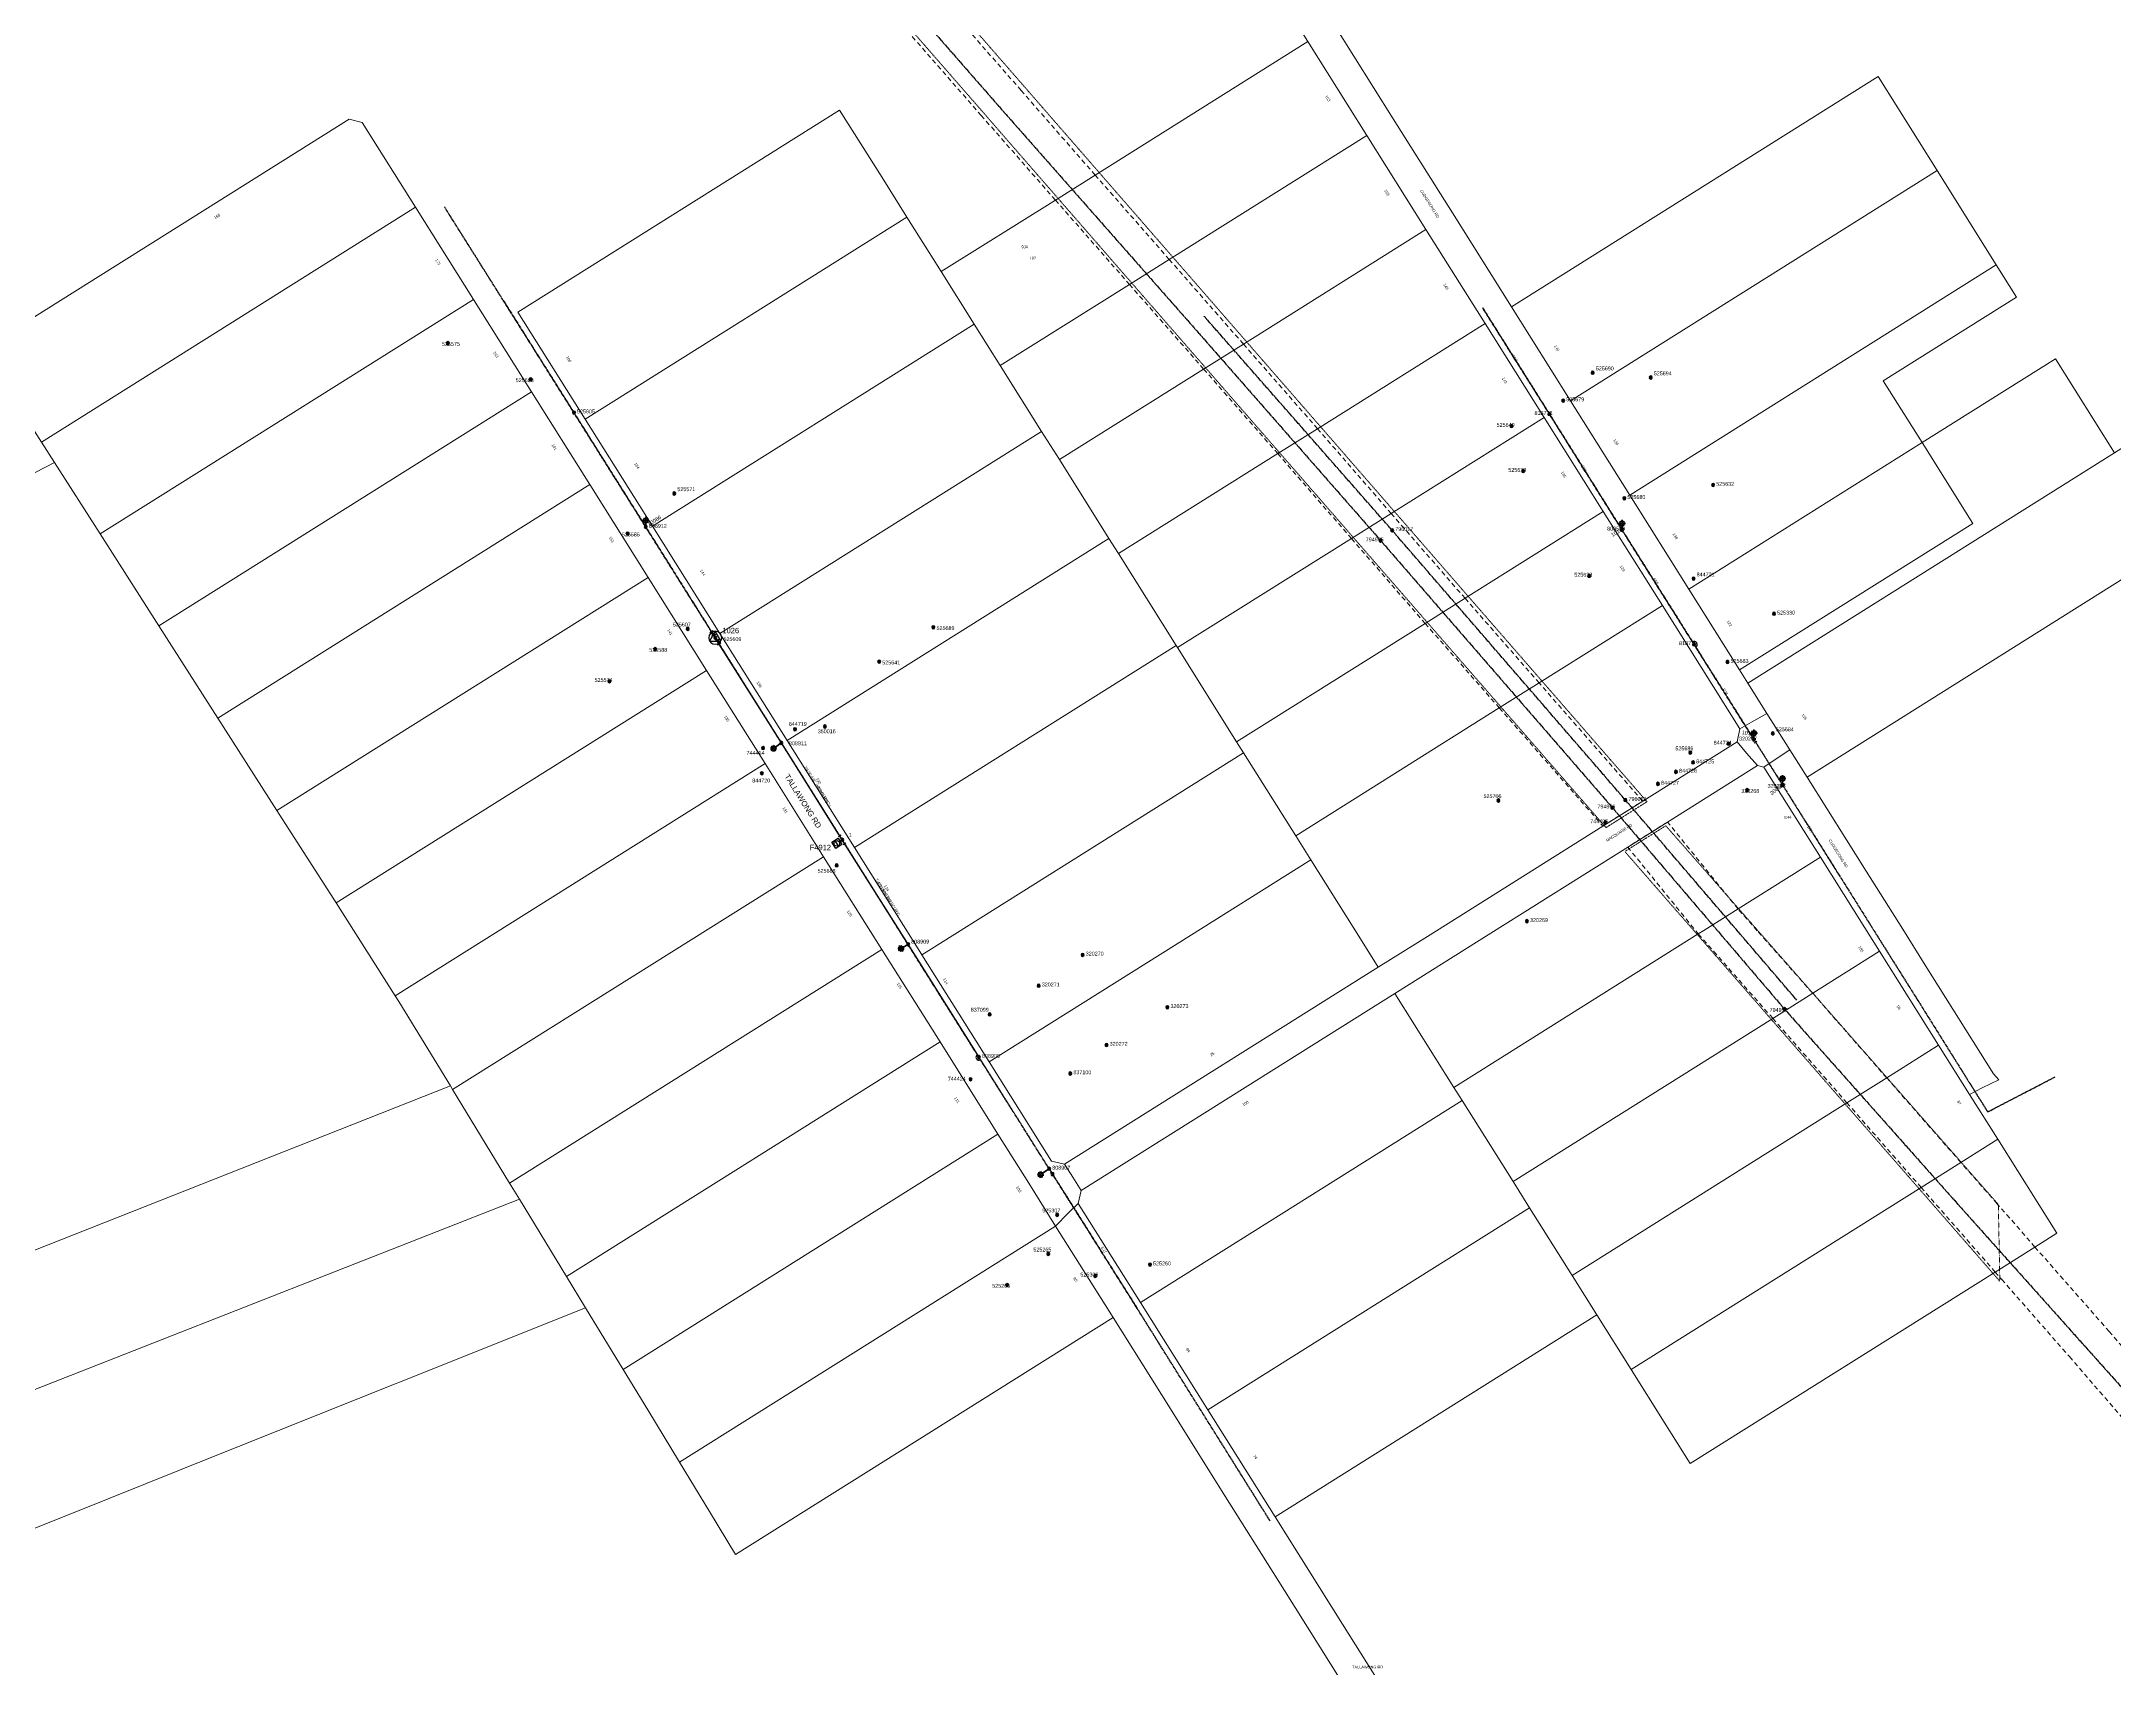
# Model space of a CAD drawing. Header units: metres. Extents: x 303862 to 306084, y 6269917 to 6272504.
# Drawn here: x 304455 to 305800, y 6270214 to 6271270 of the extents above; entities that cross this region are included whole.
import ezdxf
from ezdxf.enums import TextEntityAlignment as Align

# ---------------------------------------------------------------- set-up
doc = ezdxf.new("R2010")
doc.units = ezdxf.units.M
for name, pattern in [('Cable Exist OH', [1, 1, 0]), ('Dash', [5, 3, -2]), ('HIDDEN', [0.375, 0.25, -0.125]), ('HIDDEN2', [0.1875, 0.125, -0.0625])]:
    doc.linetypes.add(name, pattern=pattern)
doc.layers.get('0').update_dxf_attribs({"color": 6})
for name, color, linetype, lineweight in [('Cadastre Easements_SP_EXT', 9, 'Continuous', 5), ('Cadastre Land Parcels_SP_EXT', 9, 'Continuous', 5), ('Cadastre Other Property_SP_EXT', 9, 'HIDDEN', 5), ('Cadastre Roads_SP_EXT', 9, 'Continuous', 5)]:
    doc.layers.add(name, color=color, linetype=linetype, lineweight=lineweight)
for name, color, linetype in [('Equip_LV_EXT', 7, 'Continuous'), ('Equip_SP_HV_NEW', 2, 'Continuous'), ('Equip_SP_LV_EXT', 7, 'Continuous'), ('Equip_SP_SL_EXT', 7, 'Continuous'), ('Mains_HV_EXT', 7, 'Continuous'), ('Mains_HV_NEW', 2, 'Continuous'), ('Mains_LV_EXT', 7, 'Continuous'), ('Mains_TR_EXT', 7, 'Continuous'), ('OH_Details_SP_MISC', 7, 'Continuous'), ('Sub_SP_TR_HV_LV_EXT', 7, 'Continuous'), ('SupportsOH_SP_TR_HV_LV_SL_EXT', 7, 'Continuous')]:
    doc.layers.add(name, color=color, linetype=linetype)
doc.styles.add('iecARIAL', font='arial.ttf', dxfattribs={"height": 2})
doc.styles.add('POLE_LABEL', font='arial.ttf')
doc.styles.get("Standard").update_dxf_attribs({"font": 'arial.ttf'})

# ---------------------------------------------------------------- blocks, each defined once
blk = doc.blocks.new('SUB_POLE_EXT')
blk.add_wipeout([(0, 4.2), (0.4, 4.2), (0.8, 4.1), (1.2, 4), (1.6, 3.9), (2, 3.7), (2.3, 3.5), (2.7, 3.3), (3, 3), (3.3, 2.7), (3.5, 2.3), (3.8, 1.9), (3.9, 1.6), (4, 1.2), (4.2, 0.6), (4.2, 0), (4.2, -0.6), (4.1, -1.1), (3.9, -1.6), (3.6, -2.2), (3.2, -2.7), (3, -3), (2.7, -3.3), (2.4, -3.5), (2, -3.7), (1.6, -3.9), (1.3, -4), (0.8, -4.1), (0.4, -4.2), (0, -4.2), (-0.4, -4.2), (-0.8, -4.1), (-1.2, -4), (-1.6, -3.9), (-2, -3.7), (-2.4, -3.5), (-2.7, -3.3), (-3, -3), (-3.2, -2.7), (-3.5, -2.3), (-3.7, -2), (-3.9, -1.6), (-4, -1.2), (-4.2, -0.8), (-4.2, -0.1), (-4.2, 0.4), (-4.1, 0.8), (-4, 1.3), (-3.9, 1.6), (-3.7, 2), (-3.5, 2.4), (-3.3, 2.7), (-3, 3), (-2.7, 3.3), (-2.3, 3.5), (-2, 3.7), (-1.6, 3.9), (-1.2, 4), (-0.8, 4.2), (-0.4, 4.2)])
blk.add_line((2.2, 0.5), (2.2, 0.5, 0))
blk.add_lwpolyline([(-4.2, 0, 1), (4.2, 0, 1)], format="xyb", close=True)
blk.add_lwpolyline([(2.1, 0.5), (0, 4.2), (-3.7, -2.1), (3.7, -2.1)], close=True)
for tag, height, flags, p in [('STREET_CODE', 0.2, 9, (1.5, 0)), ('ASSET_NUM', 3.5, 8, (2, 2)), ('CONSTRUCTED_VOLTAGE', 0.2, 9, (1.5, -0.2)), ('NO_PHASES', 0.2, 9, (1.5, -0.4)), ('OPERATING_VOLTAGE', 0.2, 9, (1.5, -0.6)), ('OPERATED_BY', 0.2, 9, (1.5, -0.8)), ('MAINTAINED_BY', 0.2, 9, (1.5, -1)), ('ORIENTATION', 0.2, 9, (1.5, -1.2)), ('OWNED_BY', 0.2, 9, (1.5, -1.4)), ('SECONDARY_VOLTAGE', 0.2, 9, (1.5, -1.6)), ('STATE', 0.2, 9, (1.5, -1.8)), ('SUBSTATION_TYPE', 0.2, 9, (1.5, -2)), ('USAGE', 0.2, 9, (1.5, -2.2)), ('LEGEND', 0.2, 9, (1.5, -2.4)), ('LOCATION', 0.2, 9, (1.5, -2.6)), ('STREETNAME', 0.2, 9, (1.5, -2.8)), ('SUBURB', 0.2, 9, (1.5, -3)), ('NOTES', 0.2, 9, (1.5, -3.2)), ('Z', 0.2, 1, (1.5, -3.4))]:
    blk.add_attdef(tag, text='', height=height, dxfattribs=dict(flags=flags)).set_placement(p, align=Align.MIDDLE_LEFT)
blk = doc.blocks.new('LV_OH_LINKS_OPEN_EXT')
for p, q in [((-0.2, 5), (-0.2, 5.5)), ((-0.2, 3), (-0.2, 2.5)), ((0.2, 5), (0.2, 5.5)), ((0.2, 3), (0.2, 2.5))]:
    blk.add_line(p, q)
blk.add_lwpolyline([(0, 3, 1), (0, 5, 1)], format="xyb", close=True)
at = {"flags": 1}
blk.add_attdef('Z', (0, 0), '', height=0.2, dxfattribs=at)
at = {"flags": 9}
for tag, p in [('ACTUAL_STATUS', (0, 0)), ('CONSTRUCTED_VOLTAGE', (0, -0.2)), ('NO_PHASES', (0, -0.4)), ('OPERATING_VOLTAGE', (0, -0.6)), ('ORIENTATION', (0, -0.8)), ('OWNED_BY', (0, -1)), ('STATE', (0, -1.2)), ('SWITCH_TYPE', (0, -1.4)), ('USAGE', (0, -1.6)), ('LEGEND', (0, -1.8)), ('NOTES', (0, -2))]:
    blk.add_attdef(tag, text='', height=0.2, dxfattribs=at).set_placement(p, align=Align.MIDDLE_LEFT)
blk = doc.blocks.new('LV_OH_LINKS_DISTFUSE_EXT')
for p, q in [((0, 0), (0.96, 0)), ((3.84, 0), (4.8, 0))]:
    blk.add_line(p, q)
blk.add_lwpolyline([(3.84, -1.2), (3.84, 1.2), (0.96, -1.2), (0.96, 1.2)], close=True)
at = {"flags": 9}
for tag, p in [('ACTUAL_STATUS', (0, 0)), ('CONSTRUCTED_VOLTAGE', (0, -0.2)), ('OPERATING_VOLTAGE', (0, -0.6)), ('ORIENTATION', (0, -0.8)), ('OWNED_BY', (0, -1)), ('STATE', (0, -1.2)), ('SWITCH_TYPE', (0, -1.4)), ('NO_PHASES', (0, -0.4)), ('USAGE', (0, -1.6)), ('NOTES', (0, -1.8))]:
    blk.add_attdef(tag, text='', height=0.2, dxfattribs=at).set_placement(p, align=Align.MIDDLE_LEFT)
at = {"flags": 1}
blk.add_attdef('Z', (0, 0), '', height=0.2, dxfattribs=at)
blk = doc.blocks.new('*U125')
at = {"lineweight": 40}
for p, q in [((0, 0), (-3.8, -2.8)), ((-7, -3.4), (-6.5, -3.5)), ((-3.2, -2.4), (-6.8, -5)), ((-3.7, -5.5), (-6.3, -1.9)), ((-5.3, -5.7), (-5.2, -5.2)), ((-4.7, -1.6), (-4.8, -2.2)), ((-3, -4), (-3.5, -3.9))]:
    blk.add_line(p, q, dxfattribs=at)
blk.add_circle((-5, -3.7), 1.5, dxfattribs=at)
at = {"style": 'iecARIAL', "flags": 8}
blk.add_attdef('ASSET_NUM', (1.5, 1.5), '', height=2.5, dxfattribs=at)
for tag, p, height, flags in [('CONSTRUCTED_VOLTAGE', (1, -0.7), 0.2, 9), ('CONTROL_TYPE', (1, -0.9), 0.2, 9), ('LANTERN_PURPOSE', (1, -1.1), 0.2, 9), ('LANTERN_TYPE', (1, -1.3), 0.2, 9), ('NO_PHASES', (1, -1.5), 0.2, 9), ('OPERATING_VOLTAGE', (1, -1.7), 0.2, 9), ('ORIENTATION', (1, -1.9), 0.2, 9), ('OWNED_BY', (1, -2.1), 0.2, 9), ('STATE', (1, -2.3), 0.2, 9), ('USAGE', (1, -2.5), 0.2, 9), ('CEXIST', (1, -2.7), 0.2, 9), ('CNEW', (1, -2.9), 0.2, 9), ('CNUMBER', (1, -3.1), 0.2, 9), ('CREMOVE', (1, -3.3), 0.2, 9), ('CREPLACE', (1, -3.5), 0.2, 9), ('LKINGHEIGHT', (1, -3.7), 0.2, 9), ('LBRACKET', (1, -3.9), 0.2, 9), ('LBRACKETVOCAB', (1, -4.1), 0.2, 9), ('LCATEGORY', (1, -4.3), 0.2, 9), ('LCHARGE1', (1, -4.5), 0.2, 9), ('LCHARGE1PERCENT', (1, -4.7), 0.2, 9), ('LCHARGE2', (1, -4.9), 0.2, 9), ('LCHARGE2PERCENT', (1, -5.1), 0.2, 9), ('LCHARGE3', (1, -5.3), 0.2, 9), ('LCHARGE3PERCENT', (1, -5.5), 0.2, 9), ('LEXIST', (1, -5.7), 0.2, 9), ('LLAMP', (1, -5.9), 0.2, 9), ('LLAMPVOCAB', (1, -6.1), 0.2, 9), ('LMAST', (1, -6.3), 0.2, 9), ('LMASTVOCAB', (1, -6.5), 0.2, 9), ('LNEW', (1, -6.7), 0.2, 9), ('LANTNUMBER', (1, -6.9), 0.2, 9), ('LOUTREACH', (1, -7.3), 0.2, 9), ('LOUTREACHVOCAB', (1, -7.5), 0.2, 9), ('LRATECODE', (1, -7.7), 0.2, 9), ('LREMOVE', (1, -7.9), 0.2, 9), ('LREPLACE', (1, -8.1), 0.2, 9), ('LTYPE', (1, -8.3), 0.2, 9), ('LTYPEVOCAB', (1, -8.5), 0.2, 9), ('LEGEND', (1, -8.7), 0.2, 9), ('LOCATION', (1, -8.9), 0.2, 9), ('NOTES', (1, -9.1), 0.2, 9), ('STREETNAME', (1, -9.3), 0.2, 9), ('SUBURB', (1, -9.5), 0.2, 1), ('LNUMBER', (2.2, -3.3), 2.5, 8)]:
    blk.add_attdef(tag, p, '', height=height, dxfattribs=dict(flags=flags))
blk = doc.blocks.new('*U126')
at = {"lineweight": 40}
for p, q in [((0, 0), (-3.3, -2)), ((-6.6, -2.3), (-6.1, -2.5)), ((-2.7, -1.6), (-6.5, -4)), ((-3.4, -4.7), (-5.8, -0.9)), ((-5.1, -4.8), (-4.9, -4.3)), ((-4.1, -0.8), (-4.2, -1.4)), ((-2.6, -3.3), (-3.1, -3.2))]:
    blk.add_line(p, q, dxfattribs=at)
blk.add_circle((-4.6, -2.8), 1.5, dxfattribs=at)
at = {"style": 'iecARIAL', "flags": 8}
blk.add_attdef('ASSET_NUM', (1.5, 1.5), '', height=2.5, dxfattribs=at)
for tag, p, height, flags in [('CONSTRUCTED_VOLTAGE', (1, -0.7), 0.2, 9), ('CONTROL_TYPE', (1, -0.9), 0.2, 9), ('LANTERN_PURPOSE', (1, -1.1), 0.2, 9), ('LANTERN_TYPE', (1, -1.3), 0.2, 9), ('NO_PHASES', (1, -1.5), 0.2, 9), ('OPERATING_VOLTAGE', (1, -1.7), 0.2, 9), ('ORIENTATION', (1, -1.9), 0.2, 9), ('OWNED_BY', (1, -2.1), 0.2, 9), ('STATE', (1, -2.3), 0.2, 9), ('USAGE', (1, -2.5), 0.2, 9), ('CEXIST', (1, -2.7), 0.2, 9), ('CNEW', (1, -2.9), 0.2, 9), ('CNUMBER', (1, -3.1), 0.2, 9), ('CREMOVE', (1, -3.3), 0.2, 9), ('CREPLACE', (1, -3.5), 0.2, 9), ('LKINGHEIGHT', (1, -3.7), 0.2, 9), ('LBRACKET', (1, -3.9), 0.2, 9), ('LBRACKETVOCAB', (1, -4.1), 0.2, 9), ('LCATEGORY', (1, -4.3), 0.2, 9), ('LCHARGE1', (1, -4.5), 0.2, 9), ('LCHARGE1PERCENT', (1, -4.7), 0.2, 9), ('LCHARGE2', (1, -4.9), 0.2, 9), ('LCHARGE2PERCENT', (1, -5.1), 0.2, 9), ('LCHARGE3', (1, -5.3), 0.2, 9), ('LCHARGE3PERCENT', (1, -5.5), 0.2, 9), ('LEXIST', (1, -5.7), 0.2, 9), ('LLAMP', (1, -5.9), 0.2, 9), ('LLAMPVOCAB', (1, -6.1), 0.2, 9), ('LMAST', (1, -6.3), 0.2, 9), ('LMASTVOCAB', (1, -6.5), 0.2, 9), ('LNEW', (1, -6.7), 0.2, 9), ('LANTNUMBER', (1, -6.9), 0.2, 9), ('LOUTREACH', (1, -7.3), 0.2, 9), ('LOUTREACHVOCAB', (1, -7.5), 0.2, 9), ('LRATECODE', (1, -7.7), 0.2, 9), ('LREMOVE', (1, -7.9), 0.2, 9), ('LREPLACE', (1, -8.1), 0.2, 9), ('LTYPE', (1, -8.3), 0.2, 9), ('LTYPEVOCAB', (1, -8.5), 0.2, 9), ('LEGEND', (1, -8.7), 0.2, 9), ('LOCATION', (1, -8.9), 0.2, 9), ('NOTES', (1, -9.1), 0.2, 9), ('STREETNAME', (1, -9.3), 0.2, 9), ('SUBURB', (1, -9.5), 0.2, 1), ('LNUMBER', (2.2, -3.3), 2.5, 8)]:
    blk.add_attdef(tag, p, '', height=height, dxfattribs=dict(flags=flags))
blk = doc.blocks.new('*U127')
at = {"lineweight": 40}
for p, q in [((0, 0), (-4.3, -2.9)), ((-7.6, -3.4), (-7, -3.5)), ((-3.7, -2.5), (-7.4, -5)), ((-4.3, -5.6), (-6.8, -1.9)), ((-5.9, -5.8), (-5.8, -5.2)), ((-5.2, -1.7), (-5.3, -2.3)), ((-3.5, -4.2), (-4.1, -4.1))]:
    blk.add_line(p, q, dxfattribs=at)
blk.add_circle((-5.6, -3.8), 1.5, dxfattribs=at)
at = {"style": 'iecARIAL', "flags": 8}
blk.add_attdef('ASSET_NUM', (1.5, 1.5), '', height=2.5, dxfattribs=at)
for tag, p, height, flags in [('CONSTRUCTED_VOLTAGE', (1, -0.7), 0.2, 9), ('CONTROL_TYPE', (1, -0.9), 0.2, 9), ('LANTERN_PURPOSE', (1, -1.1), 0.2, 9), ('LANTERN_TYPE', (1, -1.3), 0.2, 9), ('NO_PHASES', (1, -1.5), 0.2, 9), ('OPERATING_VOLTAGE', (1, -1.7), 0.2, 9), ('ORIENTATION', (1, -1.9), 0.2, 9), ('OWNED_BY', (1, -2.1), 0.2, 9), ('STATE', (1, -2.3), 0.2, 9), ('USAGE', (1, -2.5), 0.2, 9), ('CEXIST', (1, -2.7), 0.2, 9), ('CNEW', (1, -2.9), 0.2, 9), ('CNUMBER', (1, -3.1), 0.2, 9), ('CREMOVE', (1, -3.3), 0.2, 9), ('CREPLACE', (1, -3.5), 0.2, 9), ('LKINGHEIGHT', (1, -3.7), 0.2, 9), ('LBRACKET', (1, -3.9), 0.2, 9), ('LBRACKETVOCAB', (1, -4.1), 0.2, 9), ('LCATEGORY', (1, -4.3), 0.2, 9), ('LCHARGE1', (1, -4.5), 0.2, 9), ('LCHARGE1PERCENT', (1, -4.7), 0.2, 9), ('LCHARGE2', (1, -4.9), 0.2, 9), ('LCHARGE2PERCENT', (1, -5.1), 0.2, 9), ('LCHARGE3', (1, -5.3), 0.2, 9), ('LCHARGE3PERCENT', (1, -5.5), 0.2, 9), ('LEXIST', (1, -5.7), 0.2, 9), ('LLAMP', (1, -5.9), 0.2, 9), ('LLAMPVOCAB', (1, -6.1), 0.2, 9), ('LMAST', (1, -6.3), 0.2, 9), ('LMASTVOCAB', (1, -6.5), 0.2, 9), ('LNEW', (1, -6.7), 0.2, 9), ('LANTNUMBER', (1, -6.9), 0.2, 9), ('LOUTREACH', (1, -7.3), 0.2, 9), ('LOUTREACHVOCAB', (1, -7.5), 0.2, 9), ('LRATECODE', (1, -7.7), 0.2, 9), ('LREMOVE', (1, -7.9), 0.2, 9), ('LREPLACE', (1, -8.1), 0.2, 9), ('LTYPE', (1, -8.3), 0.2, 9), ('LTYPEVOCAB', (1, -8.5), 0.2, 9), ('LEGEND', (1, -8.7), 0.2, 9), ('LOCATION', (1, -8.9), 0.2, 9), ('NOTES', (1, -9.1), 0.2, 9), ('STREETNAME', (1, -9.3), 0.2, 9), ('SUBURB', (1, -9.5), 0.2, 1), ('LNUMBER', (2.2, -3.3), 2.5, 8)]:
    blk.add_attdef(tag, p, '', height=height, dxfattribs=dict(flags=flags))
blk = doc.blocks.new('SL_LANTERN_EXT')
at = {"lineweight": 40}
for p, q in [((-2.3, 4.2), (2.2, 4.2)), ((-1.5, 5.7), (-1.1, 5.3)), ((-1.5, 2.8), (-1.1, 3.2)), ((0, 2), (0, 6.5)), ((0, 0), (0, 2.7)), ((1.5, 5.7), (1.1, 5.3)), ((1.5, 2.8), (1.1, 3.2))]:
    blk.add_line(p, q, dxfattribs=at)
blk.add_circle((0, 4.2), 1.5, dxfattribs=at)
at = {"style": 'iecARIAL', "flags": 8}
blk.add_attdef('ASSET_NUM', (1.5, 1.5), '', height=2.5, dxfattribs=at)
for tag, p, height, flags in [('CONSTRUCTED_VOLTAGE', (1, -0.7), 0.2, 9), ('CONTROL_TYPE', (1, -0.9), 0.2, 9), ('LANTERN_PURPOSE', (1, -1.1), 0.2, 9), ('LANTERN_TYPE', (1, -1.3), 0.2, 9), ('NO_PHASES', (1, -1.5), 0.2, 9), ('OPERATING_VOLTAGE', (1, -1.7), 0.2, 9), ('ORIENTATION', (1, -1.9), 0.2, 9), ('OWNED_BY', (1, -2.1), 0.2, 9), ('STATE', (1, -2.3), 0.2, 9), ('USAGE', (1, -2.5), 0.2, 9), ('CEXIST', (1, -2.7), 0.2, 9), ('CNEW', (1, -2.9), 0.2, 9), ('CNUMBER', (1, -3.1), 0.2, 9), ('CREMOVE', (1, -3.3), 0.2, 9), ('CREPLACE', (1, -3.5), 0.2, 9), ('LKINGHEIGHT', (1, -3.7), 0.2, 9), ('LBRACKET', (1, -3.9), 0.2, 9), ('LBRACKETVOCAB', (1, -4.1), 0.2, 9), ('LCATEGORY', (1, -4.3), 0.2, 9), ('LCHARGE1', (1, -4.5), 0.2, 9), ('LCHARGE1PERCENT', (1, -4.7), 0.2, 9), ('LCHARGE2', (1, -4.9), 0.2, 9), ('LCHARGE2PERCENT', (1, -5.1), 0.2, 9), ('LCHARGE3', (1, -5.3), 0.2, 9), ('LCHARGE3PERCENT', (1, -5.5), 0.2, 9), ('LEXIST', (1, -5.7), 0.2, 9), ('LLAMP', (1, -5.9), 0.2, 9), ('LLAMPVOCAB', (1, -6.1), 0.2, 9), ('LMAST', (1, -6.3), 0.2, 9), ('LMASTVOCAB', (1, -6.5), 0.2, 9), ('LNEW', (1, -6.7), 0.2, 9), ('LANTNUMBER', (1, -6.9), 0.2, 9), ('LOUTREACH', (1, -7.3), 0.2, 9), ('LOUTREACHVOCAB', (1, -7.5), 0.2, 9), ('LRATECODE', (1, -7.7), 0.2, 9), ('LREMOVE', (1, -7.9), 0.2, 9), ('LREPLACE', (1, -8.1), 0.2, 9), ('LTYPE', (1, -8.3), 0.2, 9), ('LTYPEVOCAB', (1, -8.5), 0.2, 9), ('LEGEND', (1, -8.7), 0.2, 9), ('LOCATION', (1, -8.9), 0.2, 9), ('NOTES', (1, -9.1), 0.2, 9), ('STREETNAME', (1, -9.3), 0.2, 9), ('SUBURB', (1, -9.5), 0.2, 1), ('LNUMBER', (2.2, -3.3), 2.5, 8)]:
    blk.add_attdef(tag, p, '', height=height, dxfattribs=dict(flags=flags))
blk = doc.blocks.new('POLE_EXT')
blk.add_hatch(color=256).paths.add_polyline_path([(-1, 0, 1), (1, 0, 1)])
blk.add_lwpolyline([(-1, 0, 1), (1, 0, 1)], format="xyb", close=True)
for tag, height, flags, p in [('pNumber', 2.5, 8, (-17.8, 2.1)), ('OWNED_BY', 0.2, 9, (1.4, -0.4)), ('PARENT', 0.2, 9, (1.4, -0.6)), ('SPECIAL_USE', 0.2, 9, (1.4, -0.8)), ('STATE', 0.2, 9, (1.4, -1)), ('USAGE', 0.2, 9, (1.4, -1.2)), ('cLV', 0.2, 9, (1.4, -1.4)), ('hDepth', 0.2, 9, (1.4, -1.6)), ('hDia', 0.2, 9, (1.4, -1.8)), ('cHV', 0.2, 9, (1.4, -2)), ('LBRACKET', 0.2, 9, (1.4, -2.2)), ('LExisting', 0.2, 9, (1.4, -2.4)), ('LANTNUMBER', 0.2, 9, (1.4, -2.6)), ('LOther', 0.2, 9, (1.4, -2.8)), ('LRemove', 0.2, 9, (1.4, -3)), ('LEGEND', 0.2, 9, (1.4, -3.2)), ('cLinedev', 0.2, 9, (1.4, -3.4)), ('LOCATION', 0.2, 9, (1.4, -3.6)), ('pExisting', 0.2, 9, (1.4, -3.8)), ('PFNUMBER', 0.2, 9, (1.4, -4)), ('NEWPFNUMBER', 0.2, 9, (1.4, -4.2)), ('pFooting', 0.2, 9, (1.4, -4.4)), ('pNew', 0.2, 9, (1.4, -4.6)), ('pRelocate', 0.2, 9, (1.4, -5)), ('pRemove', 0.2, 9, (1.4, -5.2)), ('pReplace', 0.2, 9, (1.4, -5.4)), ('pStay', 0.2, 9, (1.4, -5.6)), ('pType', 0.2, 9, (1.4, -5.8)), ('cspan', 0.2, 9, (1.4, -6)), ('STREETNAME', 0.2, 9, (1.4, -6.2)), ('SUBURB', 0.2, 9, (1.4, -6.4)), ('NOTES', 0.2, 9, (1.4, -6.6)), ('MAINTAINED_BY', 0.2, 9, (1.4, -6.8)), ('OPERATED_BY', 0.2, 9, (1.4, -7))]:
    blk.add_attdef(tag, text='', height=height, dxfattribs=dict(flags=flags)).set_placement(p, align=Align.MIDDLE_LEFT)
at = {"style": 'POLE_LABEL'}
for tag, height, flags, p in [('STRUCTURE_PLANT_NUMBER', 0.2, 9, (1.4, 0)), ('ASSET_NUM', 2.5, 8, (2, 2)), ('STREET_CODE', 0.2, 9, (1.4, -0.2))]:
    blk.add_attdef(tag, text='', height=height, dxfattribs=dict(at, flags=flags)).set_placement(p, align=Align.MIDDLE_LEFT)
at = {"flags": 1}
blk.add_attdef('Z', (1.4, -7.3), '', height=0.2, dxfattribs=at)
blk = doc.blocks.new('End Shackle_EXT')
blk.add_wipeout([(0, 0.3), (1.8, 0.3), (1.8, -0.3), (0, -0.3)])
blk.add_line((1.8, -1), (1.8, 1))
at = {"flags": 1}
blk.add_attdef('Z', (0, 0), '', height=0.2, dxfattribs=at)
at = {"flags": 9}
for tag, p in [('CONNECTOR_TYPE', (0, 0)), ('CONSTRUCTED_VOLTAGE', (0, -0.2)), ('NO_PHASES', (0, -0.4)), ('OPERATING_VOLTAGE', (0, -0.6)), ('ORIENTATION', (0, -0.8)), ('OWNED_BY', (0, -1)), ('STATE', (0, -1.2)), ('USAGE', (0, -1.4)), ('NOTES', (0, -1.6))]:
    blk.add_attdef(tag, text='', height=0.2, dxfattribs=at).set_placement(p, align=Align.MIDDLE_LEFT)
blk = doc.blocks.new('*U138')
blk.add_line((0.7, -3.6), (5.5, -3.6))
blk.add_lwpolyline([(0.7, -3.6), (0.7, -1.2), (5.5, -1.2), (5.5, -6), (0.7, -6), (0.7, -3.6)])
blk.add_circle((3.1, -3.6), 1.8)
for tag, height, flags, p in [('ACTUAL_STATUS', 0.2, 9, (1.5, 0)), ('ASSET_NUM', 3.5, 8, (2, 2)), ('CONSTRUCTED_VOLTAGE', 0.2, 9, (1.5, -0.2)), ('NO_PHASES', 0.2, 9, (1.5, -0.4)), ('OPERATING_VOLTAGE', 0.2, 9, (1.5, -0.6)), ('ORIENTATION', 0.2, 9, (1.5, -0.8)), ('OWNED_BY', 0.2, 9, (1.5, -1)), ('OPERATED_BY', 0.2, 9, (1.5, -1.2)), ('MAINTAINED_BY', 0.2, 9, (1.5, -1.4)), ('STATE', 0.2, 9, (1.5, -1.6)), ('SWITCH_TYPE', 0.2, 9, (1.5, -1.8)), ('USAGE', 0.2, 9, (1.5, -2)), ('LEGEND', 0.2, 9, (1.5, -2.2)), ('LOCATION', 0.2, 9, (1.5, -2.4)), ('NOTES', 0.2, 9, (1.5, -2.6)), ('STREETNAME', 0.2, 9, (1.5, -2.8)), ('SUBURB', 0.2, 9, (1.5, -3)), ('LABEL_ALIGNMENT', 0.2, 9, (1.5, -3.2)), ('Z', 0.2, 1, (1.5, -3.4))]:
    blk.add_attdef(tag, text='', height=height, dxfattribs=dict(flags=flags)).set_placement(p, align=Align.MIDDLE_LEFT)
blk = doc.blocks.new('*U143')
at = {"flags": 1}
blk.add_attdef('Z', (0, 0), '', height=0.2, dxfattribs=at)
at = {"flags": 9}
for tag, p in [('CONNECTOR_TYPE', (0, 0)), ('CONSTRUCTED_VOLTAGE', (0, -0.2)), ('NO_PHASES', (0, -0.4)), ('OPERATING_VOLTAGE', (0, -0.6)), ('ORIENTATION', (0, -0.8)), ('OWNED_BY', (0, -1)), ('STATE', (0, -1.2)), ('USAGE', (0, -1.4)), ('NOTES', (0, -1.6)), ('MAINTAINED_BY', (0, -1.8)), ('OPERATED_BY', (0, -2))]:
    blk.add_attdef(tag, text='', height=0.2, dxfattribs=at).set_placement(p, align=Align.MIDDLE_LEFT)
blk.add_wipeout([(-0.1, -0.2), (-2.6, 1.3), (-2.3, 1.7), (0.1, 0.2)])
blk.add_line((-1.9, 2.4), (-3, 0.7))

msp = doc.modelspace()

# ---------------------------------------------------------------- linework, layer by layer
at = {"layer": 'Cadastre Easements_SP_EXT', "linetype": 'Dash'}
msp.add_lwpolyline([(305915.6, 6270252.9), (305877.3, 6270313.9), (305838.9, 6270374.9), (305817.9, 6270408.4), (305796.2, 6270433.2), (305748.1, 6270488), (305723.6, 6270516.1), (305700, 6270542.9), (305651.9, 6270597.8), (305603.9, 6270652.7), (305567.9, 6270693.3), (305555.5, 6270707.4), (305509.7, 6270763.8), (305483.9, 6270747.6), (305528.1, 6270693.2), (305529.7, 6270691.2), (305578, 6270636.4), (305626.1, 6270581.6), (305674.2, 6270526.7), (305722.3, 6270471.8), (305726.5, 6270467), (305770.4, 6270416.9), (305818.1, 6270361.8), (305866.3, 6270307), (305914.4, 6270252.1), (305933.9, 6270223.7), (305915.6, 6270252.9)], close=True, dxfattribs=at)
at = {"layer": 'Cadastre Land Parcels_SP_EXT', "linetype": 'Continuous'}
for points in [[(305160.7, 6271112.7), (305186.5, 6271128.9), (305314.7, 6271209.4), (305276.4, 6271270.4), (305138.4, 6271183.7), (305112.6, 6271167.5), (305038.6, 6271121), (305060, 6271086.9), (305076.9, 6271060), (305160.7, 6271112.7)], [(305684.7, 6271186.6), (305646.4, 6271247.6), (305408.5, 6271098.1), (305446.8, 6271037.1), (305684.7, 6271186.6)], [(304697.5, 6271162.8), (304662.9, 6271217.9), (304654.5, 6271219.9), (304416.5, 6271070.4), (304454.9, 6271010.4), (304697.5, 6271162.8)], [(305016.3, 6271156.4), (305000.2, 6271182), (304972.6, 6271225.9), (304763.9, 6271094.8), (304807.6, 6271025.3), (305016.3, 6271156.4)], [(305208.8, 6271057.8), (305234.6, 6271074), (305353, 6271148.4), (305314.7, 6271209.4), (305186.5, 6271128.9), (305160.7, 6271112.7), (305076.9, 6271060), (305103.7, 6271017.3), (305115.2, 6270999), (305208.8, 6271057.8)], [(305723, 6271125.5), (305684.7, 6271186.6), (305446.8, 6271037.1), (305485.2, 6270976), (305723, 6271125.5)], [(304735.1, 6271102.9), (304697.5, 6271162.8), (304454.9, 6271010.4), (304463.4, 6270997.2), (304493, 6270950.8), (304735.1, 6271102.9)], [(305060, 6271086.9), (305038.6, 6271121), (305016.3, 6271156.4), (304807.6, 6271025.3), (304851.3, 6270955.8), (305060, 6271086.9)], [(305837.7, 6270942.2), (306075.8, 6271091.9), (306037.5, 6271152.9), (305860.3, 6271041.6), (305799.7, 6271003.5), (305561.9, 6270854), (305574.2, 6270834.3), (305589.1, 6270810.6), (305600.2, 6270793), (305837.7, 6270942.2)], [(305256.9, 6271002.9), (305282.7, 6271019.1), (305391.4, 6271087.4), (305353, 6271148.4), (305234.6, 6271074), (305208.8, 6271057.8), (305115.2, 6270999), (305147.4, 6270947.8), (305153.5, 6270938), (305256.9, 6271002.9)], [(305674.9, 6271010.1), (305649.7, 6271050.1), (305736.2, 6271104.5), (305723, 6271125.5), (305485.2, 6270976), (305523.5, 6270915), (305674.9, 6271010.1)], [(304772.8, 6271042.9), (304735.1, 6271102.9), (304493, 6270950.8), (304531.1, 6270891.1), (304772.8, 6271042.9)], [(305304.7, 6270947.8), (305330.5, 6270964), (305429.7, 6271026.4), (305391.4, 6271087.4), (305282.7, 6271019.1), (305256.9, 6271002.9), (305153.5, 6270938), (305191, 6270878.3), (305191.9, 6270877), (305304.7, 6270947.8)], [(305799.7, 6271003.5), (305761.4, 6271064.5), (305674.9, 6271010.1), (305707.8, 6270957.6), (305556.5, 6270862.5), (305561.9, 6270854), (305799.7, 6271003.5)], [(304810.6, 6270982.8), (304772.8, 6271042.9), (304531.1, 6270891.1), (304569.3, 6270831.3), (304810.6, 6270982.8)], [(305352.5, 6270892.7), (305378.4, 6270909), (305468, 6270965.3), (305429.7, 6271026.4), (305330.5, 6270964), (305304.7, 6270947.8), (305191.9, 6270877), (305230.2, 6270815.9), (305352.5, 6270892.7)], [(305707.8, 6270957.6), (305674.9, 6271010.1), (305523.5, 6270915), (305556.5, 6270862.5), (305707.8, 6270957.6)], [(304358.3, 6270449.6), (304459.3, 6270489.5), (304720.2, 6270592.6), (304686.8, 6270647.4), (304684.4, 6270651.1), (304646, 6270711.3), (304607.6, 6270771.3), (304569.3, 6270831.3), (304531.1, 6270891.1), (304493, 6270950.8), (304463.4, 6270997.2), (304311.7, 6270918.9), (304006.2, 6270761.2), (304051.9, 6270672.8), (304058.3, 6270660.5), (304082.3, 6270614), (304106.2, 6270567.7), (304135, 6270512.1), (304167.5, 6270449.2), (304199.7, 6270386.9), (304358.3, 6270449.6)], [(304848.4, 6270922.6), (304810.6, 6270982.8), (304569.3, 6270831.3), (304607.6, 6270771.3), (304848.4, 6270922.6)], [(305400.6, 6270837.9), (305426.4, 6270854.1), (305506.4, 6270904.3), (305468, 6270965.3), (305378.4, 6270909), (305352.5, 6270892.7), (305230.2, 6270815.9), (305234.7, 6270808.8), (305268.5, 6270754.9), (305400.6, 6270837.9)], [(305354, 6270689.6), (305467.8, 6270761.2), (305493.6, 6270777.4), (305554.8, 6270815.8), (305556.7, 6270824.2), (305506.4, 6270904.3), (305426.4, 6270854.1), (305400.6, 6270837.9), (305268.5, 6270754.9), (305278.4, 6270739.2), (305310.5, 6270688.1), (305322.1, 6270669.6), (305354, 6270689.6)], [(304924.3, 6270801.8), (304886.3, 6270862.2), (304646, 6270711.3), (304684.4, 6270651.1), (304924.3, 6270801.8)], [(304863.6, 6270679.4), (304962.3, 6270741.3), (304924.3, 6270801.8), (304684.4, 6270651.1), (304686.8, 6270647.4), (304720.2, 6270592.6), (304721.6, 6270590.2), (304863.6, 6270679.4)], [(305191.7, 6270684.8), (305278.4, 6270739.2), (305268.5, 6270754.9), (305234.7, 6270808.8), (305030.6, 6270680.5), (305026, 6270677.7), (305069.7, 6270608.1), (305191.7, 6270684.8)], [(305529.7, 6270691.2), (305533.2, 6270693.4), (305555.5, 6270707.4), (305609, 6270741), (305572.3, 6270799.4), (305568.1, 6270800.4), (305509.7, 6270763.8), (305483.9, 6270747.6), (305395.2, 6270691.8), (305332.8, 6270652.6), (305371.2, 6270591.6), (305529.7, 6270691.2)], [(305000.1, 6270681.1), (304962.3, 6270741.3), (304863.6, 6270679.4), (304721.6, 6270590.2), (304758.6, 6270529.4), (305000.1, 6270681.1)], [(305322.1, 6270669.6), (305310.5, 6270688.1), (305278.4, 6270739.2), (305191.7, 6270684.8), (305069.7, 6270608.1), (305110.2, 6270543.7), (305118.6, 6270541.8), (305322.1, 6270669.6)], [(305578, 6270636.4), (305603.9, 6270652.7), (305647.3, 6270680), (305637.8, 6270695.1), (305609, 6270741), (305555.5, 6270707.4), (305533.2, 6270693.4), (305529.7, 6270691.2), (305371.2, 6270591.6), (305376.5, 6270583), (305409.5, 6270530.6), (305578, 6270636.4)], [(305037.8, 6270621.1), (305000.1, 6270681.1), (304758.6, 6270529.4), (304764.9, 6270519.1), (304795.5, 6270468.9), (305037.8, 6270621.1)], [(305626.1, 6270581.6), (305651.9, 6270597.8), (305685.6, 6270619), (305647.3, 6270680), (305603.9, 6270652.7), (305578, 6270636.4), (305409.5, 6270530.6), (305420.2, 6270513.5), (305447.8, 6270469.5), (305626.1, 6270581.6)], [(305376.5, 6270583), (305371.2, 6270591.6), (305332.8, 6270652.6), (305129.3, 6270524.7), (305127.4, 6270516.3), (305167.8, 6270451.9), (305376.5, 6270583)], [(305075.3, 6270561.3), (305037.8, 6270621.1), (304795.5, 6270468.9), (304807.8, 6270448.6), (304832.2, 6270408.6), (305075.3, 6270561.3)], [(305674.2, 6270526.7), (305700, 6270542.9), (305724, 6270557.9), (305705.6, 6270587.1), (305685.6, 6270619), (305651.9, 6270597.8), (305626.1, 6270581.6), (305447.8, 6270469.5), (305463.9, 6270444), (305486.1, 6270408.5), (305674.2, 6270526.7)], [(304764.9, 6270519.1), (304758.6, 6270529.4), (304721.6, 6270590.2), (304720.2, 6270592.6), (304459.3, 6270489.5), (304358.3, 6270449.6), (304360, 6270445.7), (304372.8, 6270407.1), (304395.4, 6270392), (304405, 6270381.8), (304407.9, 6270378.8), (304764.9, 6270519.1)], [(305420.2, 6270513.5), (305409.5, 6270530.6), (305376.5, 6270583), (305167.8, 6270451.9), (305211.5, 6270382.4), (305420.2, 6270513.5)], [(305112.7, 6270501.6), (305095.3, 6270529.4), (305075.3, 6270561.3), (304832.2, 6270408.6), (304848.2, 6270382.3), (304868.8, 6270348.4), (305112.7, 6270501.6)], [(305722.3, 6270471.8), (305748.1, 6270488), (305762.3, 6270496.9), (305724, 6270557.9), (305700, 6270542.9), (305674.2, 6270526.7), (305486.1, 6270408.5), (305507.6, 6270374.4), (305524.5, 6270347.5), (305722.3, 6270471.8)], [(303901.8, 6270090.6), (303950.7, 6270109.5), (303974.7, 6270118.8), (304012.5, 6270133.4), (304035.9, 6270142.4), (304072.6, 6270156.6), (304097.9, 6270166.4), (304104.3, 6270168.9), (304135.1, 6270181), (304159.6, 6270190.7), (304207.7, 6270209.6), (304274.9, 6270236.1), (304342.3, 6270262.6), (304409.8, 6270289.3), (304477.1, 6270316.2), (304544.4, 6270343.2), (304563.2, 6270350.7), (304807.8, 6270448.6), (304795.5, 6270468.9), (304764.9, 6270519.1), (304407.9, 6270378.8), (303862.4, 6270164.3), (303877.1, 6270136.3), (303882.8, 6270125.5), (303901.3, 6270090.4), (303901.8, 6270090.6)], [(305463.9, 6270444), (305447.8, 6270469.5), (305420.2, 6270513.5), (305211.5, 6270382.4), (305255.2, 6270312.9), (305463.9, 6270444)], [(305150, 6270442.2), (305112.7, 6270501.6), (304868.8, 6270348.4), (304888.3, 6270316.4), (304905.2, 6270288.5), (305150, 6270442.2)]]:
    msp.add_lwpolyline(points, close=True, dxfattribs=at)
at = {"layer": 'Cadastre Other Property_SP_EXT', "linetype": 'HIDDEN2'}
msp.add_lwpolyline([(305482, 6270744.7), (305725.3, 6270465.8), (305724.3, 6270515.6), (305508.6, 6270761.4), (305482, 6270744.7)], close=True, dxfattribs=at)
at = {"layer": 'Cadastre Roads_SP_EXT', "linetype": 'Continuous'}
for points in [[(305564.3, 6270828.6), (305574.2, 6270834.3), (305561.9, 6270854), (305556.5, 6270862.5), (305523.5, 6270915), (305485.2, 6270976), (305446.8, 6271037.1), (305408.5, 6271098.1), (305370.2, 6271159.1), (305331.8, 6271220.2), (305293.5, 6271281.2), (305255.2, 6271342.2), (305216.9, 6271403.2), (305178.5, 6271464.2), (305141.8, 6271522.6), (305142.8, 6271526.8), (305132.7, 6271518.5), (305124.7, 6271511.9), (305161.4, 6271453.4), (305199.7, 6271392.4), (305238.1, 6271331.4), (305276.4, 6271270.4), (305314.7, 6271209.4), (305353, 6271148.4), (305391.4, 6271087.4), (305429.7, 6271026.4), (305468, 6270965.3), (305506.4, 6270904.3), (305556.7, 6270824.2), (305564.3, 6270828.6)], [(305332.8, 6270652.6), (305395.2, 6270691.8), (305483.9, 6270747.6), (305509.7, 6270763.8), (305568.1, 6270800.4), (305561, 6270808.6), (305554.8, 6270815.8), (305493.6, 6270777.4), (305467.8, 6270761.2), (305354, 6270689.6), (305322.1, 6270669.6), (305118.6, 6270541.8), (305123.9, 6270533.4), (305129.3, 6270524.7), (305332.8, 6270652.6)], [(305713.9, 6270591.3), (305724.6, 6270596.5), (305721.1, 6270600.5), (305676.8, 6270671), (305662.3, 6270694.2), (305638.5, 6270732), (305600.2, 6270793), (305589.1, 6270810.6), (305579.6, 6270804.3), (305572.3, 6270799.4), (305609, 6270741), (305637.8, 6270695.1), (305647.3, 6270680), (305685.6, 6270619), (305705.6, 6270587.1), (305713.9, 6270591.3)], [(305499.4, 6269922.8), (305498.6, 6269925.3), (305462, 6269983.7), (305424.1, 6270044), (305386.2, 6270104.3), (305342.5, 6270173.8), (305298.9, 6270243.3), (305255.2, 6270312.9), (305211.5, 6270382.4), (305167.8, 6270451.9), (305127.4, 6270516.3), (305120.7, 6270509.7), (305112.7, 6270501.6), (305150, 6270442.2), (305187.2, 6270383), (305218.3, 6270333.5), (305261.2, 6270265.2), (305298.1, 6270206.4), (305334.9, 6270147.8), (305371.7, 6270089.4), (305425.9, 6270003.1), (305480.1, 6269916.8), (305499.4, 6269922.8)]]:
    msp.add_lwpolyline(points, close=True, dxfattribs=at)
at = {"layer": 'Mains_HV_EXT', "linetype": 'Continuous'}
msp.add_lwpolyline([(305062, 6270612.9, 0.964041), (305064, 6270609.5)], format="xyb", dxfattribs=at)
at = {"layer": 'Mains_HV_EXT', "linetype": 'Cable Exist OH'}
msp.add_lwpolyline([(305252, 6270310.1), (305165.6, 6270448.3), (305108.6, 6270538.8), (305063.1, 6270611.2)], dxfattribs=at)
at = {"layer": 'Mains_LV_EXT', "linetype": 'Cable Exist OH'}
for points in [[(304754.5, 6271102.3), (304800.3, 6271029.5)], [(305433.1, 6271028.6), (305389.8, 6271097.5)], [(304800.3, 6271029.5), (304846.9, 6270955.3)], [(305480.2, 6270953.4), (305433.1, 6271028.6)], [(305526.9, 6270879.1), (305480.2, 6270953.4)], [(305584.4, 6270787.7), (305621.3, 6270728.8)], [(305063, 6270611.2), (305017.1, 6270684.5)], [(305108.6, 6270538.8), (305063, 6270611.2)], [(305108.6, 6270538.8), (305165.6, 6270448.3)]]:
    msp.add_lwpolyline(points, dxfattribs=at)
at = {"layer": 'Mains_LV_EXT', "linetype": 'Continuous'}
msp.add_lwpolyline([(305528.1, 6270877.3, 0.946977), (305525.9, 6270880.8)], format="xyb", dxfattribs=at)
at = {"layer": 'Mains_TR_EXT', "linetype": 'Cable Exist OH'}
for points in [[(305331.1, 6270953.1), (305209.1, 6271092.1)], [(305482.4, 6270778.1), (305331.1, 6270953.1)], [(305593.5, 6270648.3), (305482.4, 6270778.1)]]:
    msp.add_lwpolyline(points, dxfattribs=at)

# ---------------------------------------------------------------- block references
at = {"layer": 'Equip_SP_LV_EXT', "rotation": 210.9920486855681}
msp.add_blockref('LV_OH_LINKS_OPEN_EXT', (305108.6, 6270538.8), dxfattribs=at)
at = {"layer": 'Equip_SP_SL_EXT'}
ref = msp.add_blockref('SL_LANTERN_EXT', (304846.9, 6270955.3), dxfattribs=at)
ref.add_attrib('ASSET_NUM', '10086', dxfattribs={"layer": '0', "height": 2.5, "rotation": 32.6115, "style": 'iecARIAL'}).set_placement((304848.4, 6270956.8), align=Align.MIDDLE_LEFT)
ref = msp.add_blockref('SL_LANTERN_EXT', (305480.2, 6270953.4), dxfattribs=at)
ref.add_attrib('ASSET_NUM', '10184', dxfattribs={"layer": '0', "height": 2.5, "rotation": 30.8781, "style": 'iecARIAL'}).set_placement((305481.7, 6270954.9), align=Align.MIDDLE_RIGHT)
for name, p in [('*U125', (304934.8, 6270815.2)), ('*U126', (305017.1, 6270684.5)), ('*U127', (305108.6, 6270538.8))]:
    msp.add_blockref(name, p, dxfattribs=at)
ref = msp.add_blockref('SL_LANTERN_EXT', (305565.8, 6270817.3), dxfattribs=at)
ref.add_attrib('ASSET_NUM', '10185', dxfattribs={"layer": '0', "height": 2.5, "rotation": 352.2826, "style": 'iecARIAL'}).set_placement((305567.3, 6270818.8), align=Align.BOTTOM_RIGHT)
ref = msp.add_blockref('SL_LANTERN_EXT', (305584.3, 6270787.8), dxfattribs=at)
ref.add_attrib('ASSET_NUM', '206865', dxfattribs={"layer": '0', "height": 2.5, "rotation": 38.0198, "style": 'iecARIAL'}).set_placement((305585.8, 6270789.3), align=Align.MIDDLE_RIGHT)
at = {"layer": 'Mains_HV_NEW', "rotation": 153.8594959037949}
msp.add_blockref('*U143', (304974.4, 6270752.3), dxfattribs=at).dxf.unprotected_set("ltscale", 0)
at = {"layer": 'Sub_SP_TR_HV_LV_EXT'}
ref = msp.add_blockref('SUB_POLE_EXT', (304892, 6270883.4), dxfattribs=at)
ref.add_attrib('ASSET_NUM', '1026', dxfattribs={"layer": '0', "height": 3.5}).set_placement((304896.6, 6270885.3), align=Align.BOTTOM_LEFT)
at = {"layer": 'SupportsOH_SP_TR_HV_LV_SL_EXT'}
ref = msp.add_blockref('POLE_EXT', (304718.5, 6271074.6), dxfattribs=at)
ref.add_attrib('ASSET_NUM', '525575', dxfattribs={"layer": '0', "height": 2.5, "style": 'POLE_LABEL'}).set_placement((304720.5, 6271075.3), align=Align.TOP_CENTER)
ref = msp.add_blockref('POLE_EXT', (305461.2, 6271055.4), dxfattribs=at)
ref.add_attrib('ASSET_NUM', '525690', dxfattribs={"layer": '0', "height": 2.5, "style": 'POLE_LABEL'}).set_placement((305463.2, 6271056.2), align=Align.BOTTOM_LEFT)
ref = msp.add_blockref('POLE_EXT', (304772.2, 6271051.1), dxfattribs=at)
ref.add_attrib('ASSET_NUM', '525603', dxfattribs={"layer": '0', "height": 2.5, "rotation": 359.987, "style": 'POLE_LABEL'}).set_placement((304774.2, 6271051.8), align=Align.TOP_RIGHT)
ref = msp.add_blockref('POLE_EXT', (305498.8, 6271052.3), dxfattribs=at)
ref.add_attrib('ASSET_NUM', '525694', dxfattribs={"layer": '0', "height": 2.5, "style": 'POLE_LABEL'}).set_placement((305500.8, 6271053), align=Align.BOTTOM_LEFT)
ref = msp.add_blockref('POLE_EXT', (304800.3, 6271029.5), dxfattribs=at)
ref.add_attrib('ASSET_NUM', '525605', dxfattribs={"layer": '0', "height": 2.5, "style": 'POLE_LABEL'}).set_placement((304802.3, 6271030.3), align=Align.MIDDLE_LEFT)
ref = msp.add_blockref('POLE_EXT', (305433.1, 6271028.6), dxfattribs=at)
ref.add_attrib('ASSET_NUM', '818772', dxfattribs={"layer": '0', "height": 2.5, "rotation": 0.0328, "style": 'POLE_LABEL'}).set_placement((305435.1, 6271029.3), align=Align.MIDDLE_RIGHT)
ref = msp.add_blockref('POLE_EXT', (305442, 6271037.3), dxfattribs=dict(at, rotation=359.9234693084256))
ref.add_attrib('ASSET_NUM', '525679', dxfattribs={"layer": '0', "height": 2.5, "rotation": 0.0482, "style": 'POLE_LABEL'}).set_placement((305444, 6271038.1), align=Align.MIDDLE_LEFT)
ref = msp.add_blockref('POLE_EXT', (305408.5, 6271020.8), dxfattribs=at)
ref.add_attrib('ASSET_NUM', '525640', dxfattribs={"layer": '0', "height": 2.5, "style": 'POLE_LABEL'}).set_placement((305410.5, 6271021.5), align=Align.MIDDLE_RIGHT)
ref = msp.add_blockref('POLE_EXT', (305416.1, 6270991.6), dxfattribs=at)
ref.add_attrib('ASSET_NUM', '525639', dxfattribs={"layer": '0', "height": 2.5, "style": 'POLE_LABEL'}).set_placement((305418.1, 6270992.3), align=Align.MIDDLE_RIGHT)
ref = msp.add_blockref('POLE_EXT', (304865.4, 6270977), dxfattribs=at)
ref.add_attrib('ASSET_NUM', '525571', dxfattribs={"layer": '0', "height": 2.5, "style": 'POLE_LABEL'}).set_placement((304867.4, 6270977.8), align=Align.BOTTOM_LEFT)
ref = msp.add_blockref('POLE_EXT', (305539.3, 6270982.6), dxfattribs=at)
ref.add_attrib('ASSET_NUM', '525632', dxfattribs={"layer": '0', "height": 2.5, "style": 'POLE_LABEL'}).set_placement((305541.3, 6270983.3), align=Align.MIDDLE_LEFT)
ref = msp.add_blockref('POLE_EXT', (305481.7, 6270973.9), dxfattribs=at)
ref.add_attrib('ASSET_NUM', '525680', dxfattribs={"layer": '0', "height": 2.5, "style": 'POLE_LABEL'}).set_placement((305483.7, 6270974.7), align=Align.MIDDLE_LEFT)
ref = msp.add_blockref('POLE_EXT', (304835.2, 6270951), dxfattribs=at)
ref.add_attrib('ASSET_NUM', '525585', dxfattribs={"layer": '0', "height": 2.5, "rotation": 0.055, "style": 'POLE_LABEL'}).set_placement((304837.2, 6270951.7), align=Align.TOP_CENTER)
ref = msp.add_blockref('POLE_EXT', (304846.9, 6270955.3), dxfattribs=at)
ref.add_attrib('ASSET_NUM', '808912', dxfattribs={"layer": '0', "height": 2.5, "rotation": 0.0413, "style": 'POLE_LABEL'}).set_placement((304848.9, 6270956), align=Align.MIDDLE_LEFT)
ref = msp.add_blockref('POLE_EXT', (305331.1, 6270953.1), dxfattribs=at)
ref.add_attrib('ASSET_NUM', '796017', dxfattribs={"layer": '0', "height": 2.5, "style": 'POLE_LABEL'}).set_placement((305333.1, 6270953.9), align=Align.MIDDLE_LEFT)
ref = msp.add_blockref('POLE_EXT', (305480.2, 6270953.4), dxfattribs=at)
ref.add_attrib('ASSET_NUM', '808539', dxfattribs={"layer": '0', "height": 2.5, "rotation": 359.9374, "style": 'POLE_LABEL'}).set_placement((305482.2, 6270954.2), align=Align.MIDDLE_RIGHT)
ref = msp.add_blockref('POLE_EXT', (305323.6, 6270946.5), dxfattribs=at)
ref.add_attrib('ASSET_NUM', '794955', dxfattribs={"layer": '0', "height": 2.5, "style": 'POLE_LABEL'}).set_placement((305325.6, 6270947.2), align=Align.MIDDLE_RIGHT)
ref = msp.add_blockref('POLE_EXT', (305458.9, 6270923.5), dxfattribs=at)
ref.add_attrib('ASSET_NUM', '525638', dxfattribs={"layer": '0', "height": 2.5, "style": 'POLE_LABEL'}).set_placement((305460.9, 6270924.3), align=Align.MIDDLE_RIGHT)
ref = msp.add_blockref('POLE_EXT', (305526.6, 6270921.8), dxfattribs=at)
ref.add_attrib('ASSET_NUM', '844721', dxfattribs={"layer": '0', "height": 2.5, "style": 'POLE_LABEL'}).set_placement((305528.6, 6270922.5), align=Align.BOTTOM_LEFT)
ref = msp.add_blockref('POLE_EXT', (305578.8, 6270899), dxfattribs=at)
ref.add_attrib('ASSET_NUM', '525330', dxfattribs={"layer": '0', "height": 2.5, "style": 'POLE_LABEL'}).set_placement((305580.8, 6270899.7), align=Align.MIDDLE_LEFT)
ref = msp.add_blockref('POLE_EXT', (304874.1, 6270889.2), dxfattribs=at)
ref.add_attrib('ASSET_NUM', '525607', dxfattribs={"layer": '0', "height": 2.5, "rotation": 0.0757, "style": 'POLE_LABEL'}).set_placement((304876.1, 6270890), align=Align.BOTTOM_RIGHT)
ref = msp.add_blockref('POLE_EXT', (305033.5, 6270890.2), dxfattribs=at)
ref.add_attrib('ASSET_NUM', '525689', dxfattribs={"layer": '0', "height": 2.5, "rotation": 0.0252, "style": 'POLE_LABEL'}).set_placement((305035.5, 6270890.9), align=Align.TOP_LEFT)
ref = msp.add_blockref('POLE_EXT', (304853, 6270876), dxfattribs=at)
ref.add_attrib('ASSET_NUM', '525588', dxfattribs={"layer": '0', "height": 2.5, "rotation": 359.9381, "style": 'POLE_LABEL'}).set_placement((304855, 6270876.8), align=Align.TOP_CENTER)
ref = msp.add_blockref('POLE_EXT', (304998.3, 6270867.9), dxfattribs=at)
ref.add_attrib('ASSET_NUM', '525641', dxfattribs={"layer": '0', "height": 2.5, "rotation": 0.0451, "style": 'POLE_LABEL'}).set_placement((305000.3, 6270868.6), align=Align.TOP_LEFT)
ref = msp.add_blockref('POLE_EXT', (305526.9, 6270879.1), dxfattribs=at)
ref.add_attrib('ASSET_NUM', '818773', dxfattribs={"layer": '0', "height": 2.5, "rotation": 359.9526, "style": 'POLE_LABEL'}).set_placement((305528.9, 6270879.9), align=Align.MIDDLE_RIGHT)
ref = msp.add_blockref('POLE_EXT', (305548.6, 6270867.7), dxfattribs=dict(at, rotation=359.9976990800227))
ref.add_attrib('ASSET_NUM', '525683', dxfattribs={"layer": '0', "height": 2.5, "rotation": 359.9656, "style": 'POLE_LABEL'}).set_placement((305550.6, 6270868.4), align=Align.MIDDLE_LEFT)
ref = msp.add_blockref('POLE_EXT', (304823.3, 6270855.2), dxfattribs=at)
ref.add_attrib('ASSET_NUM', '525574', dxfattribs={"layer": '0', "height": 2.5, "rotation": 359.9946, "style": 'POLE_LABEL'}).set_placement((304825.3, 6270856), align=Align.MIDDLE_RIGHT)
ref = msp.add_blockref('POLE_EXT', (304943.7, 6270824), dxfattribs=at)
ref.add_attrib('ASSET_NUM', '844719', dxfattribs={"layer": '0', "height": 2.5, "style": 'POLE_LABEL'}).set_placement((304939.7, 6270825.5), align=Align.BOTTOM_LEFT)
ref = msp.add_blockref('POLE_EXT', (304934.8, 6270815.2), dxfattribs=at)
ref.add_attrib('ASSET_NUM', '808911', dxfattribs={"layer": '0', "height": 2.5, "style": 'POLE_LABEL'}).set_placement((304939.8, 6270814.9), align=Align.MIDDLE_LEFT)
ref = msp.add_blockref('POLE_EXT', (304963.1, 6270825.8), dxfattribs=at)
ref.add_attrib('ASSET_NUM', '350016', dxfattribs={"layer": '0', "height": 2.5, "style": 'POLE_LABEL'}).set_placement((304964.3, 6270820.7), align=Align.BOTTOM_CENTER)
ref = msp.add_blockref('POLE_EXT', (305549.3, 6270814.6), dxfattribs=at)
ref.add_attrib('ASSET_NUM', '844724', dxfattribs={"layer": '0', "height": 2.5, "style": 'POLE_LABEL'}).set_placement((305551.3, 6270815.3), align=Align.MIDDLE_RIGHT)
ref = msp.add_blockref('POLE_EXT', (305565.8, 6270817.3), dxfattribs=at)
ref.add_attrib('ASSET_NUM', '320267', dxfattribs={"layer": '0', "height": 2.5, "style": 'POLE_LABEL'}).set_placement((305567.8, 6270818), align=Align.MIDDLE_RIGHT)
ref = msp.add_blockref('POLE_EXT', (305578, 6270821.3), dxfattribs=dict(at, rotation=0.07342935613549172))
ref.add_attrib('ASSET_NUM', '525684', dxfattribs={"layer": '0', "height": 2.5, "rotation": 0.0321, "style": 'POLE_LABEL'}).set_placement((305580, 6270822), align=Align.BOTTOM_LEFT)
ref = msp.add_blockref('POLE_EXT', (304923, 6270811.8), dxfattribs=at)
ref.add_attrib('ASSET_NUM', '744414', dxfattribs={"layer": '0', "height": 2.5, "rotation": 359.9602, "style": 'POLE_LABEL'}).set_placement((304923.9, 6270810), align=Align.TOP_RIGHT)
ref = msp.add_blockref('POLE_EXT', (305524.5, 6270808.9), dxfattribs=at)
ref.add_attrib('ASSET_NUM', '525686', dxfattribs={"layer": '0', "height": 2.5, "rotation": 359.9296, "style": 'POLE_LABEL'}).set_placement((305526.5, 6270809.6), align=Align.BOTTOM_RIGHT)
ref = msp.add_blockref('POLE_EXT', (305526.3, 6270802.5), dxfattribs=at)
ref.add_attrib('ASSET_NUM', '844725', dxfattribs={"layer": '0', "height": 2.5, "style": 'POLE_LABEL'}).set_placement((305528.3, 6270803.2), align=Align.MIDDLE_LEFT)
ref = msp.add_blockref('POLE_EXT', (304922.2, 6270795.5), dxfattribs=at)
ref.add_attrib('ASSET_NUM', '844720', dxfattribs={"layer": '0', "height": 2.5, "style": 'POLE_LABEL'}).set_placement((304921.8, 6270792), align=Align.TOP_CENTER)
ref = msp.add_blockref('POLE_EXT', (305503.5, 6270788.6), dxfattribs=at)
ref.add_attrib('ASSET_NUM', '844727', dxfattribs={"layer": '0', "height": 2.5, "style": 'POLE_LABEL'}).set_placement((305505.5, 6270789.3), align=Align.MIDDLE_LEFT)
ref = msp.add_blockref('POLE_EXT', (305515.2, 6270796.4), dxfattribs=at)
ref.add_attrib('ASSET_NUM', '844726', dxfattribs={"layer": '0', "height": 2.5, "style": 'POLE_LABEL'}).set_placement((305517.2, 6270797.1), align=Align.MIDDLE_LEFT)
ref = msp.add_blockref('POLE_EXT', (305584.3, 6270787.8), dxfattribs=at)
ref.add_attrib('ASSET_NUM', '320266', dxfattribs={"layer": '0', "height": 2.5, "rotation": 359.6499, "style": 'POLE_LABEL'}).set_placement((305586.3, 6270788.5), align=Align.TOP_RIGHT)
ref = msp.add_blockref('POLE_EXT', (305400, 6270777.8), dxfattribs=at)
ref.add_attrib('ASSET_NUM', '525706', dxfattribs={"layer": '0', "height": 2.5, "rotation": 359.9358, "style": 'POLE_LABEL'}).set_placement((305402, 6270778.6), align=Align.BOTTOM_RIGHT)
ref = msp.add_blockref('POLE_EXT', (305473.9, 6270773.2), dxfattribs=at)
ref.add_attrib('ASSET_NUM', '794956', dxfattribs={"layer": '0', "height": 2.5, "style": 'POLE_LABEL'}).set_placement((305475.9, 6270773.9), align=Align.MIDDLE_RIGHT)
ref = msp.add_blockref('POLE_EXT', (305482.4, 6270778.1), dxfattribs=at)
ref.add_attrib('ASSET_NUM', '796018', dxfattribs={"layer": '0', "height": 2.5, "style": 'POLE_LABEL'}).set_placement((305484.4, 6270778.8), align=Align.MIDDLE_LEFT)
ref = msp.add_blockref('POLE_EXT', (305561.4, 6270784.5), dxfattribs=at)
ref.add_attrib('ASSET_NUM', '320268', dxfattribs={"layer": '0', "height": 2.5, "style": 'POLE_LABEL'}).set_placement((305563.4, 6270785.2), align=Align.TOP_CENTER)
ref = msp.add_blockref('POLE_EXT', (305469.3, 6270763.6), dxfattribs=at)
ref.add_attrib('ASSET_NUM', '744405', dxfattribs={"layer": '0', "height": 2.5, "style": 'POLE_LABEL'}).set_placement((305471.3, 6270764.3), align=Align.MIDDLE_RIGHT)
ref = msp.add_blockref('POLE_EXT', (304970.7, 6270735.7), dxfattribs=at)
ref.add_attrib('ASSET_NUM', '525688', dxfattribs={"layer": '0', "height": 2.5, "rotation": 359.9901, "style": 'POLE_LABEL'}).set_placement((304970, 6270733.4), align=Align.TOP_RIGHT)
ref = msp.add_blockref('POLE_EXT', (305418.5, 6270699.5), dxfattribs=at)
ref.add_attrib('ASSET_NUM', '320269', dxfattribs={"layer": '0', "height": 2.5, "style": 'POLE_LABEL'}).set_placement((305420.5, 6270700.2), align=Align.MIDDLE_LEFT)
ref = msp.add_blockref('POLE_EXT', (305017.1, 6270684.5), dxfattribs=at)
ref.add_attrib('ASSET_NUM', '808909', dxfattribs={"layer": '0', "height": 2.5, "style": 'POLE_LABEL'}).set_placement((305019.1, 6270686.2), align=Align.MIDDLE_LEFT)
ref = msp.add_blockref('POLE_EXT', (305130.3, 6270677.6), dxfattribs=at)
ref.add_attrib('ASSET_NUM', '320270', dxfattribs={"layer": '0', "height": 2.5, "style": 'POLE_LABEL'}).set_placement((305132.3, 6270678.4), align=Align.MIDDLE_LEFT)
ref = msp.add_blockref('POLE_EXT', (305101.8, 6270657.6), dxfattribs=at)
ref.add_attrib('ASSET_NUM', '320271', dxfattribs={"layer": '0', "height": 2.5, "style": 'POLE_LABEL'}).set_placement((305103.8, 6270658.4), align=Align.MIDDLE_LEFT)
ref = msp.add_blockref('POLE_EXT', (305070, 6270639), dxfattribs=at)
ref.add_attrib('ASSET_NUM', '837099', dxfattribs={"layer": '0', "height": 2.5, "style": 'POLE_LABEL'}).set_placement((305069.4, 6270642), align=Align.MIDDLE_RIGHT)
ref = msp.add_blockref('POLE_EXT', (305185.3, 6270643.6), dxfattribs=at)
ref.add_attrib('ASSET_NUM', '320273', dxfattribs={"layer": '0', "height": 2.5, "style": 'POLE_LABEL'}).set_placement((305187.3, 6270644.4), align=Align.MIDDLE_LEFT)
ref = msp.add_blockref('POLE_EXT', (305585.6, 6270642.4), dxfattribs=at)
ref.add_attrib('ASSET_NUM', '794957', dxfattribs={"layer": '0', "height": 2.5, "style": 'POLE_LABEL'}).set_placement((305587.6, 6270643.1), align=Align.TOP_RIGHT)
ref = msp.add_blockref('POLE_EXT', (305063, 6270611.2), dxfattribs=at)
ref.add_attrib('ASSET_NUM', '808908', dxfattribs={"layer": '0', "height": 2.5, "style": 'POLE_LABEL'}).set_placement((305065, 6270612), align=Align.MIDDLE_LEFT)
ref = msp.add_blockref('POLE_EXT', (305145.8, 6270619.1), dxfattribs=at)
ref.add_attrib('ASSET_NUM', '320272', dxfattribs={"layer": '0', "height": 2.5, "style": 'POLE_LABEL'}).set_placement((305147.8, 6270619.9), align=Align.MIDDLE_LEFT)
ref = msp.add_blockref('POLE_EXT', (305122.3, 6270600.6), dxfattribs=at)
ref.add_attrib('ASSET_NUM', '837100', dxfattribs={"layer": '0', "height": 2.5, "style": 'POLE_LABEL'}).set_placement((305124.3, 6270601.4), align=Align.MIDDLE_LEFT)
ref = msp.add_blockref('POLE_EXT', (305057.6, 6270596.9), dxfattribs=at)
ref.add_attrib('ASSET_NUM', '744424', dxfattribs={"layer": '0', "height": 2.5, "rotation": 359.9579, "style": 'POLE_LABEL'}).set_placement((305054.5, 6270598.5), align=Align.TOP_RIGHT)
ref = msp.add_blockref('POLE_EXT', (305108.6, 6270538.8), dxfattribs=at)
ref.add_attrib('ASSET_NUM', '808907', dxfattribs={"layer": '0', "height": 2.5, "rotation": 359.9396, "style": 'POLE_LABEL'}).set_placement((305110.6, 6270539.5), align=Align.MIDDLE_LEFT)
ref = msp.add_blockref('POLE_EXT', (305113.8, 6270508.9), dxfattribs=at)
ref.add_attrib('ASSET_NUM', '525307', dxfattribs={"layer": '0', "height": 2.5, "rotation": 359.9434, "style": 'POLE_LABEL'}).set_placement((305115.8, 6270509.7), align=Align.BOTTOM_RIGHT)
ref = msp.add_blockref('POLE_EXT', (305108, 6270483.6), dxfattribs=at)
ref.add_attrib('ASSET_NUM', '525265', dxfattribs={"layer": '0', "height": 2.5, "rotation": 359.9366, "style": 'POLE_LABEL'}).set_placement((305110, 6270484.3), align=Align.BOTTOM_RIGHT)
ref = msp.add_blockref('POLE_EXT', (305174, 6270476.6), dxfattribs=at)
ref.add_attrib('ASSET_NUM', '525260', dxfattribs={"layer": '0', "height": 2.5, "style": 'POLE_LABEL'}).set_placement((305176, 6270477.4), align=Align.MIDDLE_LEFT)
ref = msp.add_blockref('POLE_EXT', (305138.5, 6270469.3), dxfattribs=at)
ref.add_attrib('ASSET_NUM', '525306', dxfattribs={"layer": '0', "height": 2.5, "rotation": 359.9916, "style": 'POLE_LABEL'}).set_placement((305140.5, 6270470.1), align=Align.MIDDLE_RIGHT)
ref = msp.add_blockref('POLE_EXT', (305081.3, 6270463.3), dxfattribs=at)
ref.add_attrib('ASSET_NUM', '525266', dxfattribs={"layer": '0', "height": 2.5, "rotation": 0.0298, "style": 'POLE_LABEL'}).set_placement((305083.3, 6270464.1), align=Align.TOP_RIGHT)

# ---------------------------------------------------------------- texts
at = {"layer": 'Cadastre Land Parcels_SP_EXT'}
for s, rotation, p in [('163', 301.9318, (305287.5, 6271234.8)), ('159', 301.9375, (305325.8, 6271173.6)), ('165', 32.1226, (304567.5, 6271155)), ('175', 301.9816, (304710.2, 6271128.6)), ('149', 301.9027, (305364.1, 6271112.6)), ('140', 302.0597, (305436, 6271072.7)), ('163', 301.9752, (304747.8, 6271068.5)), ('160', 302.0444, (304795.1, 6271065.5)), ('143', 301.9624, (305402.1, 6271051.7)), ('161', 301.95, (304785.7, 6271008.5)), ('136', 302.0721, (305474.4, 6271011.7)), ('154', 302.053, (304839.3, 6270996.3)), ('135', 301.9315, (305440.4, 6270990.7)), ('130', 302.0565, (305512.9, 6270950.6)), ('151', 301.9714, (304822.9, 6270948.4)), ('144', 302.0107, (304882, 6270927)), ('129', 301.9385, (305478.6, 6270929.7)), ('141', 302.025, (304860.7, 6270888.4)), ('122', 302.0674, (305547.9, 6270894)), ('136', 302.0236, (304918.6, 6270854.4)), ('135', 302.0016, (304897.6, 6270832.2)), ('116', 305.58, (305596.5, 6270833.3)), ('132', 302.0047, (304957.1, 6270791.8)), ('131', 299.2144, (304935.5, 6270773)), ('124', 302.0411, (305001.2, 6270722.3)), ('125', 303.5629, (304977.2, 6270705.8)), ('105', 302.3209, (305633.3, 6270682.6)), ('115', 301.965, (305009.6, 6270658.9)), ('114', 301.965, (305039.5, 6270661.8)), ('95', 302.2887, (305658.2, 6270644.1)), ('25', 32.2065, (305213.6, 6270611.6)), ('111', 305.4651, (305046.7, 6270584.6)), ('100', 32.1396, (305234.6, 6270579.4)), ('87', 302.3116, (305697.4, 6270582.4)), ('103', 301.8686, (305087, 6270526.8)), ('95', 301.948, (305124.1, 6270467.7)), ('84', 302.1409, (305197.2, 6270421.8)), ('74', 302.161, (305240.8, 6270352.4))]:
    msp.add_text(s, height=1.8, rotation=rotation, dxfattribs=at).set_placement(p)
at = {"layer": 'Cadastre Roads_SP_EXT'}
for s, height, rotation, p in [('CUDGEGONG RD', 1.8, 301.991, (305349.1, 6271173.5)), ('TALLAWONG RD', 3.6, 301.9774, (304936.7, 6270793.5)), ('MACQUARIE RD', 1.8, 32.1783, (305470.5, 6270750.9)), ('CUDGEGONG RD', 1.8, 302.1663, (305614.1, 6270751.9))]:
    msp.add_text(s, height=height, rotation=rotation, dxfattribs=at).set_placement(p)
msp.add_text('TALLAWONG RD', height=1.8, dxfattribs=at).set_placement((305305.1, 6270214.5))
at = {"layer": 'Mains_HV_EXT'}
for p in [(304949.5, 6270799.6), (304995.7, 6270726.4)]:
    msp.add_text('7/4.50 AAC (MERCURY)', height=1.8, rotation=301.9647, dxfattribs=at).set_placement(p)
at = {"layer": 'Mains_LV_EXT'}
for s, rotation, p in [('E53', 301.8054, (305408.7, 6271066.2)), ('E53', 302.2222, (305453.5, 6270994.6)), ('E53', 302.0805, (305500.1, 6270921.5)), ('E26', 301.0952, (305545.1, 6270849.8)), ('7/2.00 HDCU', 301.9647, (304957.8, 6270786.3)), ('E44', 2.5961, (305585.6, 6270765.9)), ('E44', 303.386, (305600.3, 6270760.6)), ('7/2.00 HDCU', 301.9647, (304997.1, 6270724.1)), ('E47', 303.8404, (305142, 6270487.5))]:
    msp.add_text(s, height=1.8, rotation=rotation, dxfattribs=at).set_placement(p)
at = {"layer": 'Mains_TR_EXT'}
for s, rotation, p in [('9JA', 359.8803, (305090.6, 6271136.2)), ('L92', 359.9351, (305095.9, 6271128.9))]:
    msp.add_text(s, height=1.8, rotation=rotation, dxfattribs=at).set_placement(p)

# ---------------------------------------------------------------- next in the draw order: linework, layer by layer
at = {"layer": 'Cadastre Land Parcels_SP_EXT', "linetype": 'Continuous'}
for points in [[(305103.7, 6271017.3), (305076.9, 6271060), (305060, 6271086.9), (304851.3, 6270955.8), (304895, 6270886.2), (305103.7, 6271017.3)], [(305147.4, 6270947.8), (305115.2, 6270999), (305103.7, 6271017.3), (304895, 6270886.2), (304938.7, 6270816.7), (305147.4, 6270947.8)], [(304886.3, 6270862.2), (304848.4, 6270922.6), (304607.6, 6270771.3), (304646, 6270711.3), (304886.3, 6270862.2)], [(305030.6, 6270680.5), (305234.7, 6270808.8), (305230.2, 6270815.9), (305191.9, 6270877), (305191, 6270878.3), (304982.3, 6270747.2), (305024.7, 6270679.7), (305026, 6270677.7), (305030.6, 6270680.5)]]:
    msp.add_lwpolyline(points, close=True, dxfattribs=at)
at = {"layer": 'Mains_HV_EXT', "linetype": 'Cable Exist OH'}
msp.add_lwpolyline([(304892, 6270883.4), (304800.3, 6271029.5), (304754.5, 6271102.3), (304716.3, 6271163.1)], dxfattribs=at)
at = {"layer": 'Mains_LV_EXT', "linetype": 'Cable Exist OH'}
for points in [[(304846.9, 6270955.3), (304892, 6270883.4)], [(304934.9, 6270815.3), (304892, 6270883.4)]]:
    msp.add_lwpolyline(points, dxfattribs=at)

# ---------------------------------------------------------------- next in the draw order: block references
at = {"layer": 'Equip_LV_EXT'}
for p, rotation in [((304891.6, 6270884), 121.9438004970876), ((304892.5, 6270882.7), 301.8189949254572)]:
    msp.add_blockref('LV_OH_LINKS_DISTFUSE_EXT', p, dxfattribs=dict(at, rotation=rotation))
at = {"layer": 'Mains_HV_NEW', "rotation": 333.859495903795}
msp.add_blockref('*U143', (304974.4, 6270752.3), dxfattribs=at).dxf.unprotected_set("ltscale", 0)
at = {"layer": 'Mains_LV_EXT', "rotation": 121.7351218989544}
msp.add_blockref('End Shackle_EXT', (305565.8, 6270817.3), dxfattribs=at)
at = {"layer": 'SupportsOH_SP_TR_HV_LV_SL_EXT'}
ref = msp.add_blockref('POLE_EXT', (304892, 6270883.4), dxfattribs=at)
ref.add_attrib('ASSET_NUM', '525609', dxfattribs={"layer": '0', "height": 2.5, "style": 'POLE_LABEL'}).set_placement((304897.3, 6270880.5), align=Align.BOTTOM_LEFT)

# ---------------------------------------------------------------- next in the draw order: linework, layer by layer
at = {"layer": 'Cadastre Easements_SP_EXT', "linetype": 'Dash'}
msp.add_lwpolyline([(305493.6, 6270777.4), (305426.4, 6270854.1), (305378.4, 6270909), (305330.5, 6270964), (305282.7, 6271019.1), (305234.6, 6271074), (305186.5, 6271128.9), (305138.4, 6271183.7), (305090.4, 6271238.6), (305042.3, 6271293.5), (304993.1, 6271349.1), (304945.2, 6271402.7), (304919.5, 6271386.6), (304962, 6271338.8), (305016.5, 6271277.3), (305064.5, 6271222.4), (305112.6, 6271167.5), (305160.7, 6271112.7), (305208.8, 6271057.8), (305256.9, 6271002.9), (305304.7, 6270947.8), (305352.5, 6270892.7), (305400.6, 6270837.9), (305467.8, 6270761.2), (305493.6, 6270777.4)], close=True, dxfattribs=at)
at = {"layer": 'Cadastre Land Parcels_SP_EXT', "linetype": 'Continuous'}
msp.add_lwpolyline([(305191, 6270878.3), (305153.5, 6270938), (305147.4, 6270947.8), (304938.7, 6270816.7), (304982.3, 6270747.2), (305191, 6270878.3)], close=True, dxfattribs=at)
at = {"layer": 'Cadastre Other Property_SP_EXT', "linetype": 'HIDDEN2'}
msp.add_lwpolyline([(305496.4, 6270777), (305316.9, 6270983.3), (305085.5, 6271249.1), (304949.5, 6271405.2), (304922.8, 6271388.4), (305060.5, 6271230.4), (305281.7, 6270976.3), (305469.8, 6270760.2), (305496.4, 6270777)], close=True, dxfattribs=at)
at = {"layer": 'Mains_HV_EXT', "linetype": 'Cable Exist OH'}
for points in [[(304972.9, 6270754.7), (304892, 6270883.6)], [(305063.1, 6270611.2), (305063, 6270611.2), (304975.9, 6270749.9)]]:
    msp.add_lwpolyline(points, dxfattribs=at)
at = {"layer": 'Mains_LV_EXT', "linetype": 'Cable Exist OH'}
for points in [[(304974.4, 6270752.3), (304934.9, 6270815.3)], [(305017.1, 6270684.5), (304974.4, 6270752.3)]]:
    msp.add_lwpolyline(points, dxfattribs=at)
at = {"layer": 'OH_Details_SP_MISC', "color": 7, "linetype": 'Continuous', "flags": 128}
msp.add_lwpolyline([(305063.1, 6270611.2), (305017.1, 6270684.5), (304974.4, 6270752.3), (304934.9, 6270815.3), (304892, 6270883.4)], dxfattribs=at)

# ---------------------------------------------------------------- next in the draw order: block references
at = {"layer": 'Equip_SP_HV_NEW'}
ref = msp.add_blockref('*U138', (304969.5, 6270745.4), dxfattribs=dict(at, rotation=122.371285606051))
ref.add_attrib('ASSET_NUM', 'F4912', dxfattribs={"layer": '0', "height": 3.5}).set_placement((304953.2, 6270747.3), align=Align.MIDDLE_LEFT)
at = {"layer": 'Mains_LV_EXT', "rotation": 301.8383580777956}
msp.add_blockref('End Shackle_EXT', (305565.8, 6270817.3), dxfattribs=at)
at = {"layer": 'SupportsOH_SP_TR_HV_LV_SL_EXT'}
ref = msp.add_blockref('POLE_EXT', (304974.4, 6270752.3), dxfattribs=at)
ref.add_attrib('PNUMBER', '1', (304978.7, 6270754.3), dxfattribs={"height": 2.5})

# ---------------------------------------------------------------- next in the draw order: linework, layer by layer
at = {"layer": 'Mains_HV_EXT', "linetype": 'Cable Exist OH'}
msp.add_lwpolyline([(305389.8, 6271097.5), (305433.1, 6271028.6), (305480.2, 6270953.4), (305565.8, 6270817.3), (305584.4, 6270787.7), (305673.8, 6270645.3), (305717.4, 6270575.7), (305761.3, 6270598.5)], dxfattribs=at)
at = {"layer": 'Mains_LV_EXT', "linetype": 'Cable Exist OH'}
for points in [[(305565.8, 6270817.3), (305526.9, 6270879.1)], [(305565.8, 6270817.3), (305584.3, 6270787.8)]]:
    msp.add_lwpolyline(points, dxfattribs=at)
at = {"layer": 'Mains_TR_EXT', "linetype": 'Cable Exist OH'}
msp.add_lwpolyline([(303958.8, 6272504.2), (304073.6, 6272372.5), (304224.3, 6272200.1), (304357, 6272048.7), (304512.1, 6271872.5), (304621.2, 6271748.1), (304796.6, 6271548), (304915.4, 6271412), (305076.3, 6271227.9), (305201.5, 6271085.8), (305323.6, 6270946.5), (305473.9, 6270773.2), (305585.6, 6270642.4), (305696, 6270518.1), (305848.2, 6270347.8), (305967.8, 6270210.4), (306083.6, 6270078.5)], dxfattribs=at)

doc.saveas('drawing.dxf')
